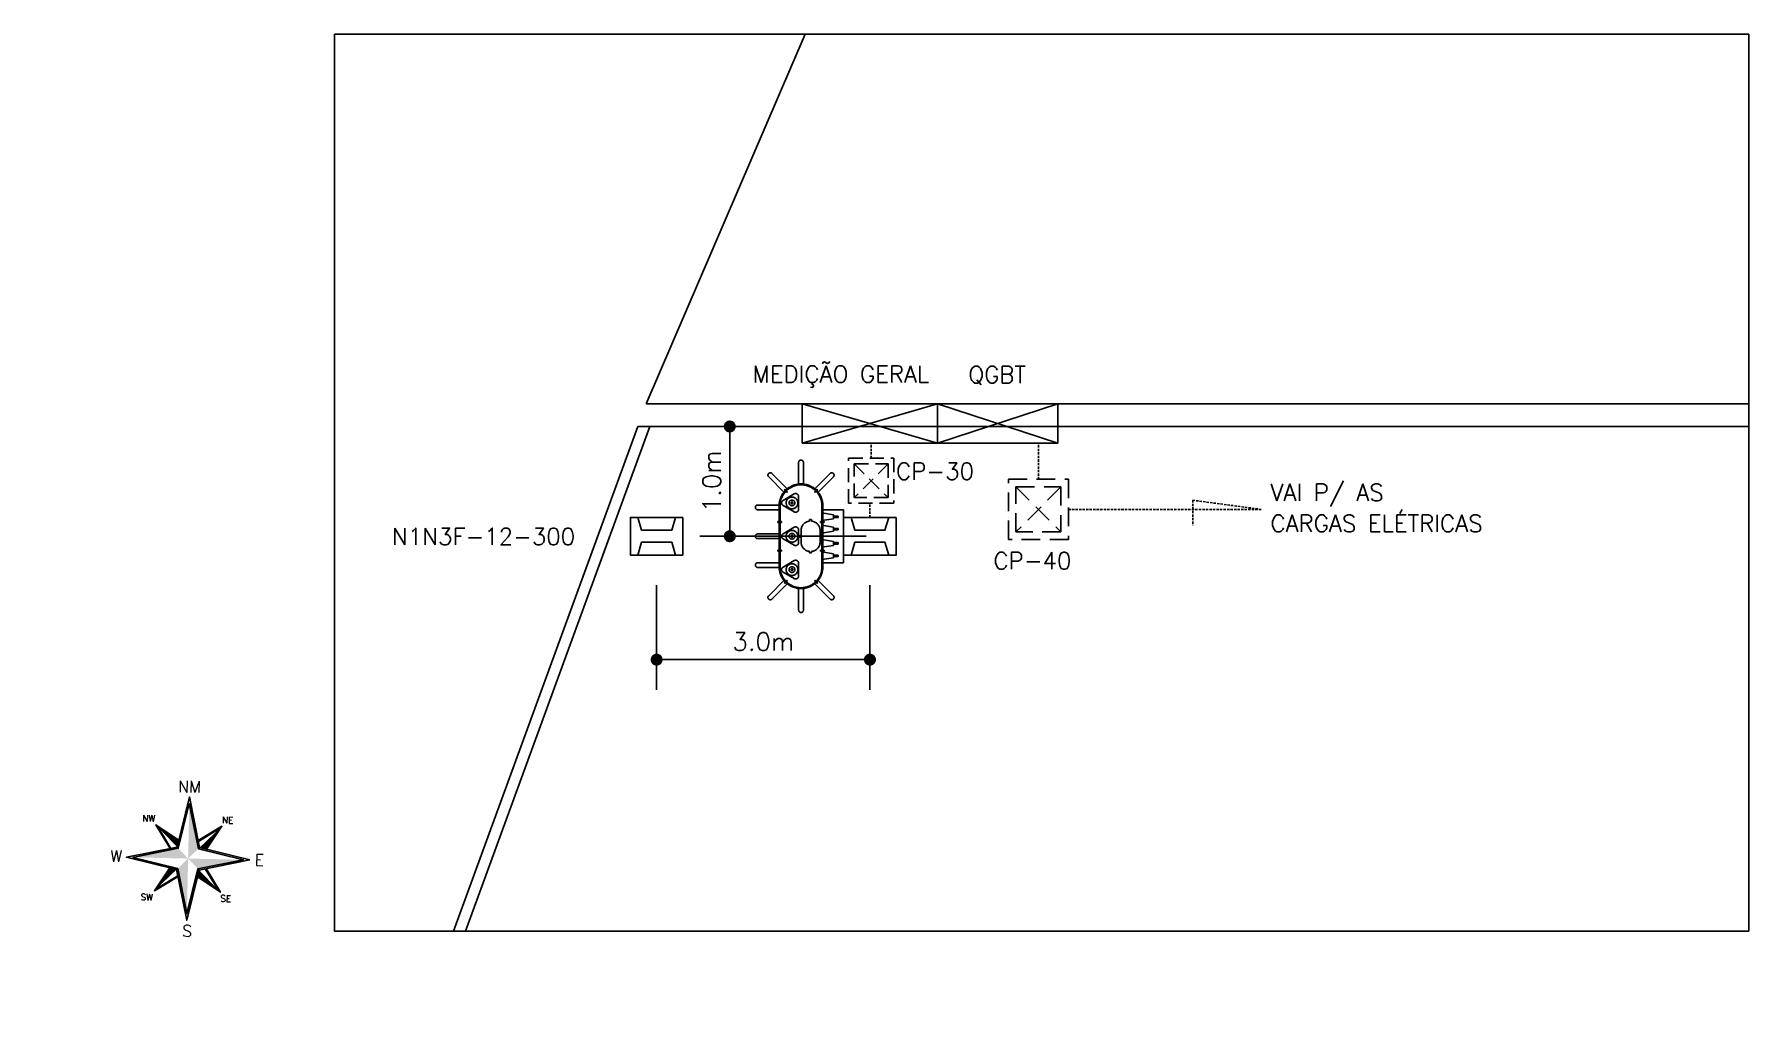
# Model space of a CAD drawing. Header units: metres. Extents: x 2259 to 2924, y 760 to 1225.
# Drawn here: x 2258.6 to 2441.1, y 759.6 to 863.6 of the extents above; entities that cross this region are included whole.
import ezdxf

# ---------------------------------------------------------------- set-up
doc = ezdxf.new("R2010")
doc.units = ezdxf.units.M
doc.linetypes.add('DASHED2', pattern=[0.375, 0.25, -0.125])
doc.linetypes.add('HIDDEN', pattern=[9.525, 6.35, -3.175])
for name, color, linetype in [('1 GERAL', 7, 'Continuous'), ('1 LAYOUT', 7, 'Continuous'), ('A.BASE', 7, 'Continuous'), ('A_BASE', 8, 'Continuous'), ('BASE ALAMO', 8, 'Continuous'), ('E-ELE-ENE-PS', 3, 'DASHED2')]:
    doc.layers.add(name, color=color, linetype=linetype)
doc.styles.add('COMPLEX', font='complex', dxfattribs={"oblique": 9})
doc.styles.add('ROMANS', font='ROMANS.SHX')

msp = doc.modelspace()

# ---------------------------------------------------------------- texts
at = {"linetype": 'Continuous', "style": 'ROMANS'}
for s, p in [('MEDIÇÃO GERAL', (2335.03, 826.55)), ('QGBT', (2358, 826.5)), ('CP-30', (2350.31, 816.22)), ('VAI P/ AS', (2390.16, 813.97)), ('CARGAS ELÉTRICAS', (2390.16, 810.67)), ('N1N3F-12-300', (2296.65, 809.27)), ('CP-40', (2360.68, 806.7))]:
    msp.add_text(s, height=1.792, dxfattribs=at).set_placement(p)
at = {"layer": 'A.BASE', "insert": (2330.69, 816.04), "char_height": 1.92, "attachment_point": 5, "rotation": 90, "style": 'ROMANS'}
msp.add_mtext('\\A1;1.0m', dxfattribs=at)
at = {"layer": 'A.BASE', "insert": (2336.18, 798.99), "char_height": 1.92, "attachment_point": 5, "style": 'ROMANS'}
msp.add_mtext('\\A1;3.0m', dxfattribs=at)

# ---------------------------------------------------------------- blocks, each defined once
blk = doc.blocks.new('A$C122654E6')
at = {"layer": 'BASE ALAMO'}
for p, q in [((12.83, 18.71), (10.01, 23.14)), ((18.62, 20.33), (23.05, 23.15)), ((10, 10.1), (14.43, 12.92)), ((23.05, 10.1), (20.23, 14.53))]:
    blk.add_line(p, q, dxfattribs=at)
for points in [[(29.64, 16.62), (18.91, 19), (16.53, 29.74), (14.14, 19), (3.41, 16.62), (14.14, 14.23), (16.53, 3.5), (18.91, 14.23)], [(14.4, 14.49), (4.81, 16.62), (14.4, 18.75), (16.53, 28.33), (18.66, 18.75), (28.24, 16.62), (18.66, 14.49), (16.53, 4.9)]]:
    blk.add_lwpolyline(points, close=True, dxfattribs=at)
for points in [[(12.67, 18.68), (9.51, 23.64), (14.47, 20.48)], [(18.58, 20.49), (23.54, 23.64), (20.39, 18.68)], [(12.66, 14.57), (9.51, 9.61), (14.47, 12.76)], [(18.58, 12.76), (23.55, 9.6), (20.39, 14.56)]]:
    blk.add_lwpolyline(points, dxfattribs=at)
for points in [[(18.66, 18.75), (16.53, 28.33), (16.53, 16.62)], [(14.14, 19), (14.44, 20.32), (10.01, 23.14)], [(23.05, 23.15), (18.91, 19), (20.23, 18.72)], [(14.4, 18.75), (4.81, 16.62), (16.53, 16.62)], [(14.4, 14.49), (16.53, 4.9), (16.53, 16.62)], [(28.24, 16.62), (16.53, 16.62), (18.66, 14.49)], [(14.14, 14.24), (10, 10.1), (12.82, 14.53)], [(18.91, 14.23), (23.05, 10.1), (18.62, 12.92)]]:
    blk.add_solid(points, dxfattribs=at)
at = {"layer": 'BASE ALAMO', "style": 'COMPLEX'}
for s, height, p in [('NM', 2.444, (14.09, 30.69)), ('NW', 1.368, (6.62, 24.3)), ('NE', 1.368, (23.56, 24.3)), ('W', 2.44, (0, 15.57)), ('E', 2.44, (30.65, 15.43)), ('SW', 1.368, (6.62, 7.53)), ('SE', 1.368, (23.56, 7.61)), ('S', 2.44, (15.62, 0))]:
    blk.add_text(s, height=height, dxfattribs=at).set_placement(p)
blk = doc.blocks.new('A$C18675DBF')
at = {"xscale": 0.15, "yscale": 0.15, "zscale": 0.15}
blk.add_blockref('A$C122654E6', (0, 0), dxfattribs=at)
blk = doc.blocks.new('A$C32460971')
at = {"layer": 'BASE ALAMO', "xscale": -18.55897982931856, "yscale": -18.52579631707249, "zscale": 18.55897982931856, "rotation": 219.1702798834592}
blk.add_blockref('A$C18675DBF', (31.6, -27.5), dxfattribs=at)
blk = doc.blocks.new('CATERR')
at = {"linetype": 'DASHED2', "ltscale": 0.5}
for p, q in [((-0.15, 0.15), (0.15, -0.15)), ((0.15, 0.15), (-0.15, -0.15))]:
    blk.add_line(p, q, dxfattribs=at)
for points in [[(-0.2, 0.2), (0.2, 0.2), (0.2, -0.2), (-0.2, -0.2)], [(-0.15, 0.15), (0.15, 0.15), (0.15, -0.15), (-0.15, -0.15)]]:
    blk.add_lwpolyline(points, close=True, dxfattribs=at)
at = {"flags": 1}
for tag in ['ALTURA', 'SUBGRUPO', 'SIMBOLO', 'GRUPO', 'COMPOSICAO', 'DESCRICAO', 'POTENCIA', 'FUNCAO', 'FATOR', 'RENDIMENTO', 'LAYER']:
    blk.add_attdef(tag, (0, 0), '', height=0.25, dxfattribs=at)
blk = doc.blocks.new('TRASNFORMADOR')
at = {"color": 0, "linetype": 'ByBlock', "ltscale": 0.5}
for p, q in [((-0.376, 0.766), (-0.376, 1.036)), ((-0.319, 0.767), (-0.319, 1.036)), ((-0.029, 0.766), (-0.029, 1.036)), ((0.029, 0.767), (0.029, 1.036)), ((0.319, 0.767), (0.319, 1.036)), ((0.376, 0.766), (0.376, 1.036)), ((-0.565, 0.671), (-0.758, 0.864)), ((-0.524, 0.712), (-0.717, 0.904)), ((0.524, 0.712), (0.717, 0.904)), ((0.565, 0.671), (0.758, 0.864)), ((-0.561, 0.716), (-0.569, 0.708)), ((-0.569, 0.708), (-0.537, 0.675)), ((-0.529, 0.683), (-0.561, 0.716)), ((-0.537, 0.675), (-0.529, 0.683)), ((0.367, 0.767), (-0.367, 0.767)), ((-0.178, 0.749), (-0.178, 0.795)), ((-0.178, 0.795), (-0.166, 0.795)), ((-0.166, 0.749), (-0.178, 0.749)), ((-0.166, 0.795), (-0.166, 0.749)), ((0.178, 0.795), (0.166, 0.795)), ((0.166, 0.795), (0.166, 0.749)), ((0.166, 0.749), (0.178, 0.749)), ((0.178, 0.749), (0.178, 0.795)), ((0.529, 0.683), (0.561, 0.716)), ((0.537, 0.675), (0.529, 0.683)), ((0.569, 0.708), (0.537, 0.675)), ((0.561, 0.716), (0.569, 0.708)), ((-0.617, 0.543), (-0.89, 0.543)), ((-0.617, 0.485), (-0.89, 0.485)), ((-0.011, 0.514), (-0.069, 0.514)), ((-0.011, 0.531), (-0.011, 0.514)), ((-0.011, 0.531), (0.011, 0.531)), ((-0.011, 0.525), (-0.011, 0.525)), ((0.011, 0.531), (0.011, 0.514)), ((0.069, 0.514), (0.011, 0.514)), ((0.617, 0.543), (0.89, 0.543)), ((0.617, 0.485), (0.89, 0.485)), ((-0.565, 0.357), (-0.758, 0.164)), ((-0.524, 0.316), (-0.717, 0.124)), ((-0.569, 0.32), (-0.537, 0.353)), ((-0.561, 0.312), (-0.569, 0.32)), ((-0.529, 0.345), (-0.561, 0.312)), ((-0.537, 0.353), (-0.529, 0.345)), ((0.367, 0.261), (-0.367, 0.261)), ((-0.319, 0.261), (-0.319, 0)), ((-0.259, 0.124), (-0.282, 0.261)), ((-0.189, 0.261), (-0.212, 0.124)), ((-0.201, 0.411), (-0.183, 0.411)), ((-0.201, 0.411), (-0.201, 0.388)), ((-0.201, 0.388), (-0.183, 0.388)), ((-0.195, 0.411), (-0.195, 0.411)), ((-0.178, 0.279), (-0.166, 0.279)), ((-0.178, 0.233), (-0.178, 0.279)), ((-0.166, 0.233), (-0.178, 0.233)), ((-0.166, 0.279), (-0.166, 0.233)), ((-0.11, 0.124), (-0.133, 0.261)), ((-0.011, 0.284), (-0.069, 0.284)), ((-0.039, 0.261), (-0.062, 0.124)), ((-0.011, 0.267), (-0.011, 0.284)), ((-0.011, 0.273), (-0.011, 0.273)), ((-0.011, 0.267), (0.011, 0.267)), ((0.069, 0.284), (0.011, 0.284)), ((0.011, 0.267), (0.011, 0.284)), ((0.062, 0.124), (0.039, 0.261)), ((0.133, 0.261), (0.11, 0.124)), ((0.178, 0.279), (0.166, 0.279)), ((0.166, 0.279), (0.166, 0.233)), ((0.166, 0.233), (0.178, 0.233)), ((0.178, 0.233), (0.178, 0.279)), ((0.201, 0.411), (0.183, 0.411)), ((0.201, 0.388), (0.183, 0.388)), ((0.212, 0.124), (0.189, 0.261)), ((0.195, 0.411), (0.195, 0.411)), ((0.201, 0.411), (0.201, 0.388)), ((0.282, 0.261), (0.259, 0.124)), ((0.319, 0.261), (0.319, 0)), ((0.524, 0.316), (0.717, 0.124)), ((0.537, 0.353), (0.529, 0.345)), ((0.529, 0.345), (0.561, 0.312)), ((0.569, 0.32), (0.537, 0.353)), ((0.561, 0.312), (0.569, 0.32)), ((0.565, 0.357), (0.758, 0.164)), ((0.319, 0), (-0.319, 0)), ((-0.212, 0.124), (-0.259, 0.124)), ((-0.244, 0.124), (-0.244, 0.066)), ((-0.244, 0.066), (-0.227, 0.066)), ((-0.227, 0.066), (-0.227, 0.124)), ((-0.062, 0.124), (-0.11, 0.124)), ((-0.095, 0.124), (-0.095, 0.066)), ((-0.095, 0.066), (-0.077, 0.066)), ((-0.077, 0.066), (-0.077, 0.124)), ((0.11, 0.124), (0.062, 0.124)), ((0.077, 0.124), (0.077, 0.066)), ((0.077, 0.066), (0.095, 0.066)), ((0.095, 0.066), (0.095, 0.124)), ((0.259, 0.124), (0.212, 0.124)), ((0.227, 0.124), (0.227, 0.066)), ((0.227, 0.066), (0.244, 0.066)), ((0.244, 0.066), (0.244, 0.124))]:
    blk.add_line(p, q, dxfattribs=at)
for points in [[(0.367, 0.778, -0.414214), (0.631, 0.514, -0.414214), (0.367, 0.25), (-0.367, 0.25, -0.414214), (-0.631, 0.514, -0.414214), (-0.367, 0.778)], [(-0.432, 0.731), (-0.51, 0.595, 0.57735), (-0.48, 0.543), (-0.324, 0.543, 0.57735), (-0.294, 0.595), (-0.372, 0.731, 0.57735)], [(-0.03, 0.731), (-0.108, 0.595, 0.57735), (-0.078, 0.543), (0.078, 0.543, 0.57735), (0.108, 0.595), (0.03, 0.731, 0.57735)], [(0.372, 0.731), (0.294, 0.595, 0.57735), (0.324, 0.543), (0.48, 0.543, 0.57735), (0.51, 0.595), (0.432, 0.731, 0.57735)]]:
    blk.add_lwpolyline(points, format="xyb", close=True, dxfattribs=at)
for centre, radius in [((-0.402, 0.623), 0.0711), ((-0.402, 0.623), 0.0347), ((-0.402, 0.623), 0.0117), ((0, 0.623), 0.0711), ((0, 0.623), 0.0347), ((0, 0.623), 0.0117), ((0.402, 0.623), 0.0711), ((0.402, 0.623), 0.0347), ((0.402, 0.623), 0.0117)]:
    blk.add_circle(centre, radius, dxfattribs=at)
for centre, radius, start, end in [((-0.348, 1.036), 0.0287, 0, 180), ((0, 1.036), 0.0287, 0, 180), ((0.348, 1.036), 0.0287, 0, 180), ((-0.737, 0.884), 0.0287, 45, 225), ((0.737, 0.884), 0.0287, 315, 135), ((-0.367, 0.514), 0.253, 90, 180), ((0.367, 0.514), 0.253, 0, 90), ((-0.89, 0.514), 0.0287, 90, 270), ((-0.367, 0.514), 0.253, 180, 270), ((-0.069, 0.399), 0.115, 90, 174.2608), ((0.069, 0.399), 0.115, 5.7392, 90), ((0.367, 0.514), 0.253, 270, 0), ((0.89, 0.514), 0.0287, 270, 90), ((-0.069, 0.399), 0.115, 185.7392, 270), ((0.069, 0.399), 0.115, 270, 354.2608), ((-0.737, 0.144), 0.0287, 135, 315), ((0.737, 0.144), 0.0287, 225, 45)]:
    blk.add_arc(centre, radius, start, end, dxfattribs=at)
blk = doc.blocks.new('_DOT')
at = {"color": 0, "linetype": 'ByBlock'}
blk.add_line((-0.5, 0), (-1, 0), dxfattribs=at)
at = {"color": 0, "linetype": 'ByBlock', "const_width": 0.5}
blk.add_lwpolyline([(-0.25, 0, 1), (0.25, 0, 1)], format="xyb", close=True, dxfattribs=at)

# ---------------------------------------------------------------- linework, layer by layer
msp.add_line((2354.73, 824.28), (2340.33, 820.12))
for points in [[(2340.33, 824.28), (2340.33, 820.12), (2354.73, 820.12), (2354.73, 824.28), (2340.33, 824.28), (2354.73, 820.12)], [(2354.73, 820.12), (2367.53, 820.12), (2367.53, 824.28), (2354.73, 824.28), (2367.53, 820.12), (2367.53, 824.28), (2354.73, 820.12)]]:
    msp.add_lwpolyline(points)
at = {"layer": '1 GERAL', "color": 4}
for p, q in [((2322.83, 812.2), (2326.83, 812.2)), ((2345.53, 812.2), (2349.53, 812.2)), ((2322.83, 808.2), (2326.83, 808.2)), ((2345.53, 808.2), (2349.53, 808.2))]:
    msp.add_line(p, q, dxfattribs=at)
for points in [[(2327.63, 812.2), (2326.83, 812.2), (2326.43, 810.84), (2323.23, 810.84), (2322.83, 812.2), (2322.03, 812.2), (2322.03, 808.2), (2322.83, 808.2), (2323.23, 809.56), (2326.43, 809.56), (2326.83, 808.2), (2327.63, 808.2)], [(2350.33, 812.2), (2349.53, 812.2), (2349.13, 810.84), (2345.93, 810.84), (2345.53, 812.2), (2344.73, 812.2), (2344.73, 808.2), (2345.53, 808.2), (2345.93, 809.56), (2349.13, 809.56), (2349.53, 808.2), (2350.33, 808.2)]]:
    msp.add_lwpolyline(points, close=True, dxfattribs=at)
at = {"layer": 'A.BASE'}
for p, q in [((2323.72, 824.28), (2340.64, 863.61)), ((2323.72, 824.28), (2441.06, 824.28)), ((2323.72, 824.28, 1098.11), (2441.06, 824.28, 1000.27)), ((2322.84, 821.88), (2303.19, 768.18)), ((2324.12, 821.88), (2304.47, 768.18)), ((2322.84, 821.88), (2441.06, 821.88)), ((2347.13, 821.88), (2329.41, 821.88)), ((2332.61, 811.48), (2332.61, 820.6)), ((2347.13, 810.2), (2329.41, 810.2)), ((2324.83, 805), (2324.83, 793.87)), ((2347.53, 805), (2347.53, 793.87)), ((2326.11, 797.07), (2346.25, 797.07))]:
    msp.add_line(p, q, dxfattribs=at)
at = {"layer": 'A_BASE'}
msp.add_lwpolyline([(2290.54, 863.61), (2290.54, 768.18), (2441.06, 768.18), (2441.06, 863.61)], close=True, dxfattribs=at)
at = {"layer": 'E-ELE-ENE-PS', "linetype": 'DASHED2'}
for p, q in [((2347.66, 818.51), (2347.66, 820.12)), ((2365.46, 816.26), (2365.46, 820.12)), ((2389.18, 813.06), (2381.9, 814.03)), ((2381.9, 814.03), (2381.9, 811.37)), ((2347.53, 812.2), (2347.53, 813.71)), ((2368.66, 813.06), (2389.18, 813.06))]:
    msp.add_line(p, q, dxfattribs=at)

# ---------------------------------------------------------------- block references
at = {"layer": '1 LAYOUT', "linetype": 'HIDDEN', "xscale": 8.826086956520157, "yscale": 8.826086956520157, "zscale": 8.826086956520157, "rotation": 89.99999999999997}
msp.add_blockref('TRASNFORMADOR', (2344.73, 810.2), dxfattribs=at)
at = {"layer": 'A.BASE', "xscale": 1.28, "yscale": 1.28, "zscale": 1.28}
for p, rotation in [((2332.61, 821.88), 90), ((2332.61, 810.2), 270), ((2324.83, 797.07), 180)]:
    msp.add_blockref('_DOT', p, dxfattribs=dict(at, rotation=rotation))
msp.add_blockref('_DOT', (2347.53, 797.07), dxfattribs=at)
at = {"layer": 'BASE ALAMO', "xscale": 0.179990641394609, "yscale": 0.1799906492105947, "zscale": 0.1799906393319668, "rotation": 319.5756360206701}
msp.add_blockref('A$C32460971', (2265.38, 775.23), dxfattribs=at)
at = {"layer": 'E-ELE-ENE-PS', "linetype": 'DASHED2'}
for p, xscale, yscale, zscale in [((2347.66, 816.11), 12, 12, 12), ((2365.46, 813.06), 16, 16, 16)]:
    msp.add_blockref('CATERR', p, dxfattribs=dict(at, xscale=xscale, yscale=yscale, zscale=zscale))

msp.set_redraw_order([(e.dxf.handle, doc.entitydb.next_handle()) for e in msp.query("TEXT MTEXT ATTDEF DIMENSION ARC_DIMENSION")])  # texts and dimensions are drawn at this point

doc.saveas('drawing.dxf')
